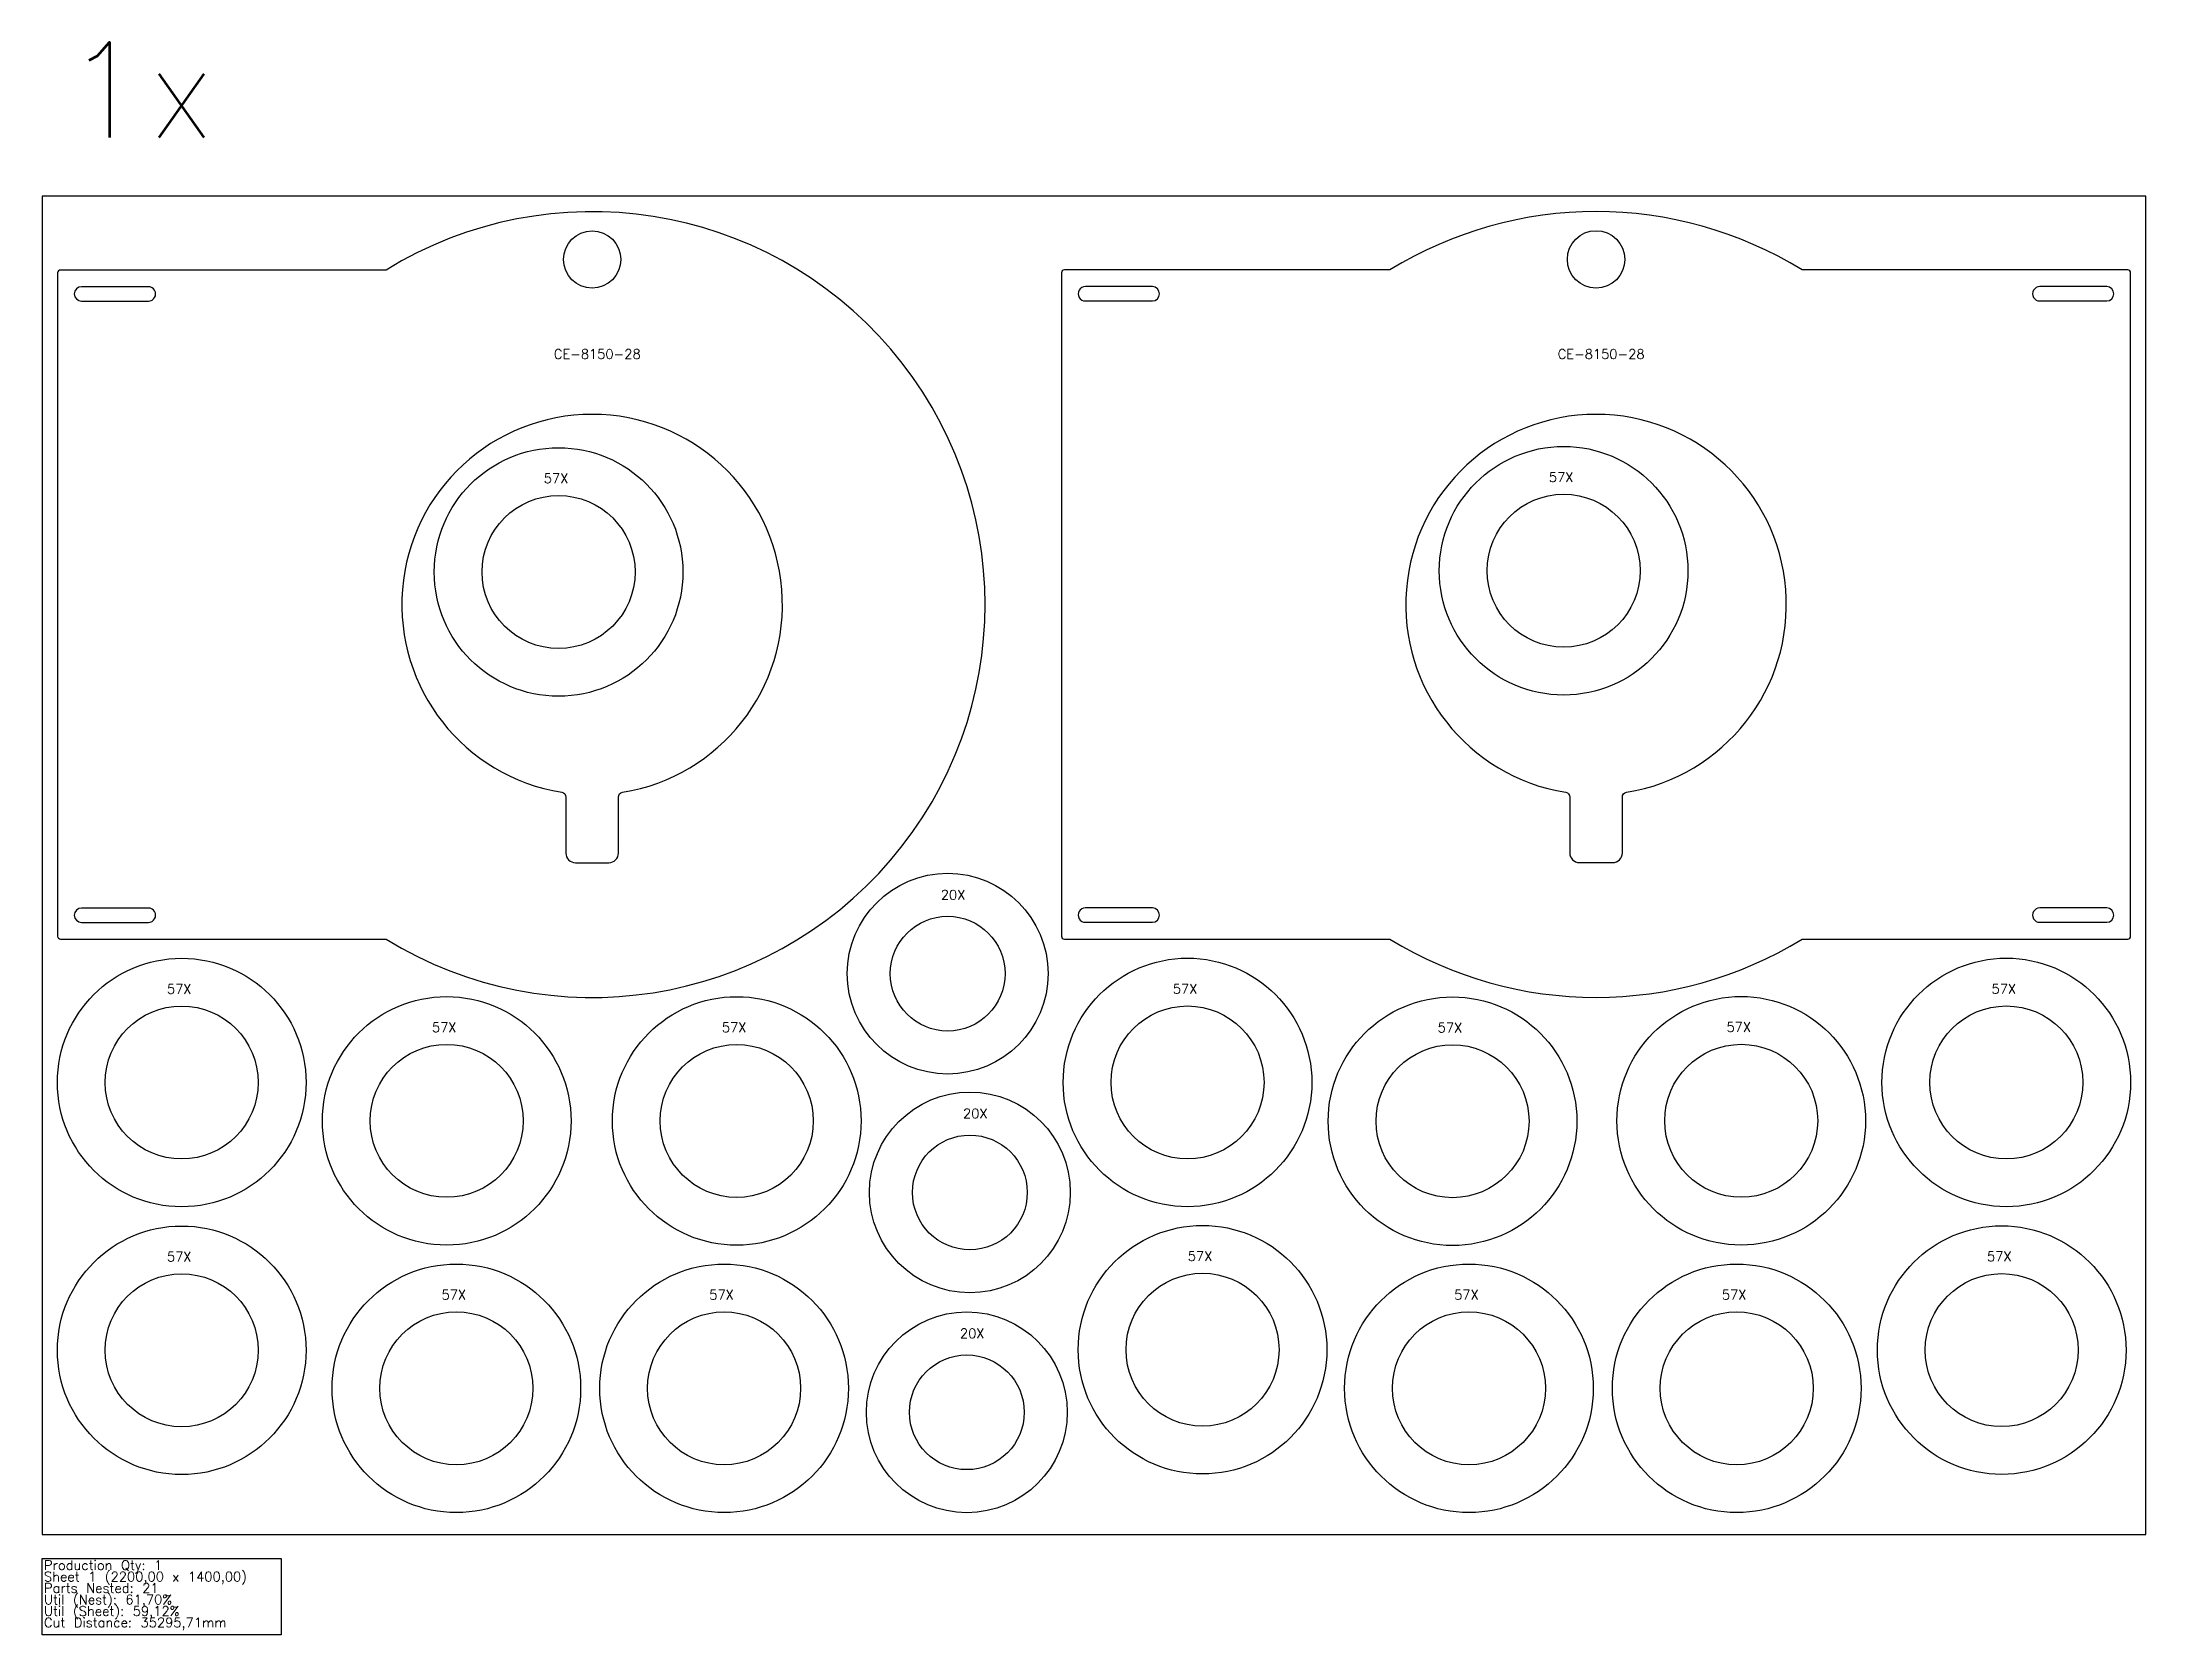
# Model space of a CAD drawing. Header units: millimetres. Extents: x 0 to 8601, y -105 to 2364.
# Drawn here: x 0 to 2200, y -105 to 1561 of the extents above; entities that cross this region are included whole.
import ezdxf

# ---------------------------------------------------------------- set-up
doc = ezdxf.new("R2010")
doc.units = ezdxf.units.MM
for name, color, linetype in [('--NestedParts--', 7, 'Continuous'), ('sheet', 24, 'Continuous'), ('Stats', 7, 'Continuous'), ('Texto', 7, 'Continuous')]:
    doc.layers.add(name, color=color, linetype=linetype)
doc.styles.get("Standard").update_dxf_attribs({"font": 'txt.shx'})

msp = doc.modelspace()

# ---------------------------------------------------------------- texts
at = {"insert": (23.5, 1561.4), "char_height": 100, "attachment_point": 1}
msp.add_mtext_dynamic_manual_height_columns('1x', width=319.77, gutter_width=1, heights=[0], dxfattribs=at)
at = {"layer": 'Stats', "color": 60}
for s, p in [('Sheet 1 (2200,00 x 1400,00)', (2, -49)), ('Production Qty: 1', (2, -37)), ('Parts Nested: 21', (2, -61)), ('Util (Nest): 61,70%', (2, -73)), ('Cut Distance: 35295,71mm', (2, -97)), ('Util (Sheet): 59,12%', (2, -85))]:
    msp.add_text(s, height=10, dxfattribs=at).set_placement(p)
at = {"layer": 'Texto', "color": 3, "char_height": 10, "attachment_point": 1}
for s, insert, width in [('CE-8150-28', (535.1, 1240), 307.792), ('CE-8150-28', (1584.9, 1240), 307.792), ('57X', (524.6, 1110), 19.77), ('57X', (1575.7, 1111.2), 19.77), ('20X', (939.8, 674.3), 19.77), ('57X', (130.6, 575.8), 19.77), ('57X', (1182.4, 575.9), 19.77), ('57X', (2038.6, 575.9), 19.77), ('57X', (407.7, 535.7), 19.77), ('57X', (710.9, 535.6), 19.77), ('57X', (1459.4, 535.4), 19.77), ('57X', (1761.4, 535.9), 19.77), ('20X', (963, 445.5), 19.77), ('57X', (130.6, 295.8), 19.77), ('57X', (1198, 296.3), 19.77), ('57X', (2033.8, 296), 19.77), ('57X', (417.7, 255.9), 19.77), ('57X', (697.7, 255.9), 19.77), ('57X', (1476.6, 255.9), 19.77), ('57X', (1756.6, 255.9), 19.77), ('20X', (959.8, 215.5), 19.77)]:
    msp.add_mtext(s, dxfattribs=dict(at, insert=insert, width=width))

# ---------------------------------------------------------------- linework, layer by layer
at = {"layer": '--NestedParts--', "color": 7}
for points in [[(359.7, 1322.9), (19.2, 1322.9, 0.414214), (16.2, 1319.9), (16.2, 625.9, 0.414214), (19.2, 622.9), (359.7, 622.9, 1.789872)], [(1069, 1323, 0.414214), (1066, 1320), (1066, 626, 0.414214), (1069, 623), (1409.5, 623, 0.283121), (1840.5, 623), (2181, 623, 0.414214), (2184, 626), (2184, 1320, 0.414214), (2181, 1323), (1840.5, 1323, 0.283121), (1409.5, 1323)], [(111.2, 1290.4, 1.000004), (111.2, 1305.4), (41.2, 1305.4, 0.999996), (41.2, 1290.4)], [(1161, 1290.5, 0.999999), (1161, 1305.5), (1091, 1305.5, 1.000001), (1091, 1290.5)], [(2089, 1290.5), (2159, 1290.5, 0.999999), (2159, 1305.5), (2089, 1305.5, 1.000001)], [(543.5, 776.5, -0.368092), (547.7, 771.5), (547.7, 712.9, 0.414214), (557.7, 702.9), (592.7, 702.9, 0.414214), (602.7, 712.9), (602.7, 771.5, -0.368092), (606.9, 776.5, 12.473677)], [(1593.3, 776.5, -0.368092), (1597.5, 771.6), (1597.5, 713, 0.414214), (1607.5, 703), (1642.5, 703, 0.414214), (1652.5, 713), (1652.5, 771.6, -0.368092), (1656.7, 776.5, 12.473677)], [(111.2, 655.4), (41.2, 655.4, 0.999996), (41.2, 640.4), (111.2, 640.4, 1.000004)], [(1161, 655.5), (1091, 655.5, 1.000001), (1091, 640.5), (1161, 640.5, 0.999999)], [(2089, 655.5, 1.000001), (2089, 640.5), (2159, 640.5, 0.999999), (2159, 655.5)]]:
    msp.add_lwpolyline(points, format="xyb", close=True, dxfattribs=at)
for centre, radius in [((1625, 1334), 30), ((575.2, 1333.9), 30), ((540.1, 1007), 130), ((1591.1, 1008.3), 130), ((540.1, 1007), 80), ((1591.1, 1008.3), 80), ((146, 472.9), 130), ((1197.8, 473), 130), ((2054, 473), 130), ((146, 472.9), 80), ((423.1, 432.8), 130), ((726.4, 432.7), 130), ((1197.8, 473), 80), ((1474.9, 432.4), 130), ((1776.8, 432.9), 130), ((2054, 473), 80), ((423.1, 432.8), 80), ((726.4, 432.7), 80), ((1474.9, 432.4), 80), ((1776.8, 432.9), 80), ((146, 192.8), 130), ((1213.5, 193.4), 130), ((2049.2, 193), 130), ((146, 192.8), 80), ((433.2, 153), 130), ((713.2, 153), 130), ((1213.5, 193.4), 80), ((1492.1, 153), 130), ((1772.1, 153), 130), ((2049.2, 193), 80), ((433.2, 153), 80), ((713.2, 153), 80), ((1492.1, 153), 80), ((1772.1, 153), 80)]:
    msp.add_circle(centre, radius, dxfattribs=at)
at = {"layer": '--NestedParts--', "color": 1}
for centre, radius in [((947, 586.8), 105), ((947, 586.8), 60), ((970.2, 357.9), 105), ((970.2, 357.9), 60), ((967, 127.9), 105), ((967, 127.9), 60)]:
    msp.add_circle(centre, radius, dxfattribs=at)
at = {"layer": 'sheet', "color": 7}
msp.add_lwpolyline([(0, 0), (2200, 0), (2200, 1400), (0, 1400)], close=True, dxfattribs=at)
at = {"layer": 'Stats', "color": 151}
msp.add_lwpolyline([(0, -25), (250, -25), (250, -105), (0, -105), (0, -25)], close=True, dxfattribs=at)

msp.set_redraw_order([(e.dxf.handle, doc.entitydb.next_handle()) for e in msp.query("TEXT MTEXT ATTDEF DIMENSION ARC_DIMENSION")])  # texts and dimensions are drawn at this point

doc.saveas('drawing.dxf')
